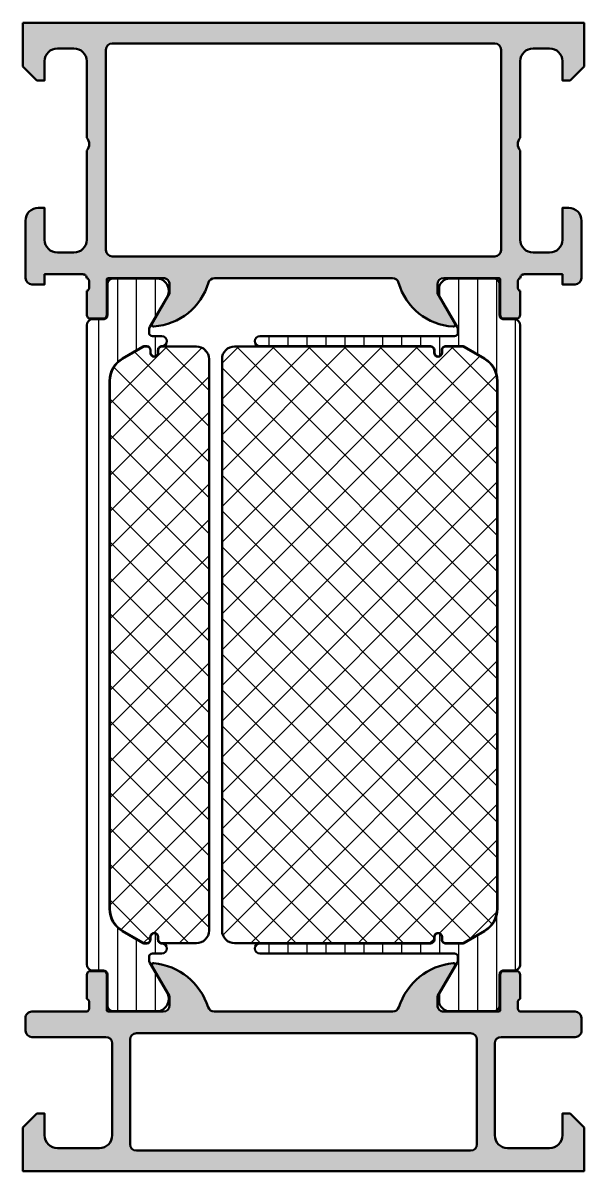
# Model space of a CAD drawing. Extents: x 0 to 44, y 0 to 90.
import ezdxf

# ---------------------------------------------------------------- set-up
doc = ezdxf.new("R2010")
doc.units = 0
for name, color, linetype, lineweight in [('0S-Alu contour', 7, 'Continuous', 50), ('0S-Alu hatch', 252, 'Continuous', 25), ('0S-Plastic contour', 254, 'Continuous', 50), ('0S-Plastic hatch', 253, 'Continuous', 25), ('0S-PT contour', 91, 'Continuous', 50), ('0S-PT hatch', 103, 'Continuous', 25)]:
    doc.layers.add(name, color=color, linetype=linetype, lineweight=lineweight)
pattern_1 = [(90, (0, 0), (-1.4859, 0), [])]
pattern_2 = [(135, (0, 0), (-1.403165018917055, -1.403165018917055), []), (225, (0, 0), (1.403165018917055, -1.403165018917055), [])]

# ---------------------------------------------------------------- blocks, each defined once
blk = doc.blocks.new('345120__8F3870B8_D5BA_4304_953E_2F8988D2F49B_')
at = {"layer": '0S-Alu hatch'}
h = blk.add_hatch(color=256, dxfattribs=at)
edge = h.paths.add_edge_path()
edge.add_line((0, 90), (0, 86.59996795654297))
edge.add_line((0, 86.59996795654297), (1.099975585937499, 85.49999237060545))
edge.add_line((1.099975585937499, 85.49999237060545), (1.699951171875, 85.49999237060545))
edge.add_line((1.699951171875, 85.49999237060545), (1.699951167454621, 87.00035610491898))
edge.add_ellipse((2.700037571150549, 87.000356104919), major_axis=(-1.000086403695927, 0), ratio=1, start_angle=270.0000000000001, end_angle=360, ccw=False)
edge.add_line((2.700037571150548, 88.00044250861492), (3.999945194182837, 88.00044250638473))
edge.add_ellipse((3.999945191311735, 87.00038769658362), major_axis=(-1.000054809801113, 0), ratio=1, start_angle=180, end_angle=269.99999983550697, ccw=False)
edge.add_line((5.000000001112852, 87.00038769658362), (5, 81))
edge.add_ellipse((4.475160659681638, 80.5), major_axis=(-0.724883668698511, 0), ratio=1, start_angle=136.3884232636868, end_angle=223.6115767363133, ccw=False)
edge.add_line((5, 80), (5.000000001728484, 73.00005879772895))
edge.add_ellipse((3.999941202271026, 73.00005879772898), major_axis=(-1.000058799457458, 0), ratio=1, start_angle=90.00000000000051, end_angle=180, ccw=False)
edge.add_line((3.999941202271034, 71.99999999827152), (2.700038641114208, 71.99999999617478))
edge.add_ellipse((2.700038642443939, 73.00008747056891), major_axis=(-1.000087474394149, 0), ratio=1, start_angle=0, end_angle=89.99999992381868, ccw=False)
edge.add_line((1.699951168049786, 73.00008747056894), (1.699951171875, 75.5))
edge.add_line((1.699951171875, 75.5), (1.200038642443943, 75.50000000382522))
edge.add_arc((1.200038642443942, 74.49991252943106), 1.000087474394163, 89.99999999999999, 180.0007771235139)
edge.add_line((0.1999511681417694, 74.49989896487655), (0.2000122065430656, 69.99997010652886))
edge.add_arc((0.6999814664105886, 69.99997688836301), 0.4999692599135191, 180.0007771887011, 269.9995628678931)
edge.add_line((0.6999776519478511, 69.50000762846403), (1.70001220703125, 69.5))
edge.add_line((1.70001220703125, 69.5), (1.70001220703125, 70.29999542236328))
edge.add_line((1.70001220703125, 70.29999542236328), (4.699920654296797, 70.29999542236328))
edge.add_ellipse((4.700537733616001, 70.00062467693965), major_axis=(-0.29937138140174, 0), ratio=1, start_angle=179.8789847212615, end_angle=270.118101020499, ccw=False)
edge.add_ellipse((4.921072000722631, 69.7324717786137), major_axis=(-0.2788950563274067, 0), ratio=1, start_angle=178.8354106256287, end_angle=253.58012358051678, ccw=False)
edge.add_line((5.19990944726563, 69.726803370614), (5.199909447265627, 69.27320937061397))
edge.add_ellipse((4.921041351622438, 69.26754871113693), major_axis=(-0.2789255417371704, 0), ratio=1, start_angle=106.42459455535709, end_angle=181.1628700728806, ccw=False)
edge.add_line((4.999908447265626, 69.00000537061398), (4.999908447265625, 67.11999437060547))
edge.add_arc((5.299908447265624, 67.11999437060547), 0.2999999999999989, 180, 270.0000000000002)
edge.add_line((5.299908447265625, 66.81999437060547), (6.279882766308412, 66.81999437060547))
edge.add_arc((6.279882766308412, 67.11999437060547), 0.2999999999999971, 270, 360)
edge.add_line((6.57988276630841, 67.11999437060547), (6.579882766308411, 69.87999237060548))
edge.add_ellipse((6.699882766308407, 69.87999237060548), major_axis=(-0.1199999999999957, 0), ratio=1, start_angle=270.0017281987051, end_angle=360, ccw=False)
edge.add_line((6.699879146777504, 69.99999237055088), (10.99987573095151, 70.000122070251))
edge.add_ellipse((10.99989081194118, 69.50013495270454), major_axis=(-0.4999871177739097, 0), ratio=1, start_angle=180, end_angle=270.0017281986446, ccw=False)
edge.add_line((11.49987792971509, 69.50013495270454), (11.4998779296875, 68.80012512207031))
edge.add_line((11.4998779296875, 68.80012512207031), (10.11163330078123, 66.39560699462886))
edge.add_arc((10.23547601666193, 66.33769717461006), 0.1367134431258305, 154.9388426472552, 284.9266257996126)
edge.add_arc((9.920909795920153, 71.01638100774355), 4.823483216037494, 274.1585276596575, 343.4516360774273)
edge.add_ellipse((15.02389249098136, 69.5001220703124), major_axis=(-0.5000000000000996, 0), ratio=1, start_angle=269.999999999999, end_angle=343.4516360774293, ccw=False)
edge.add_line((15.02389249098137, 70.0001220703125), (28.97897234221998, 70.0001220703125))
edge.add_ellipse((28.97897234222002, 69.5001220703124), major_axis=(-0.5000000000000995, 0), ratio=1, start_angle=195.5022685849548, end_angle=270.00000000000324, ccw=False)
edge.add_arc((33.97791587154021, 70.88666495980162), 4.687671692939361, 195.5022685849576, 266.9583986954617)
edge.add_arc((33.76730593307565, 66.33526302328411), 0.1351541355356536, 253.6162966760294, 386.5182348815064)
edge.add_line((33.88824081420898, 66.3956069946289), (32.49999618530273, 68.8001251220703))
edge.add_line((32.49999618530273, 68.8001251220703), (32.49999618527514, 69.50013495270453))
edge.add_ellipse((32.99998330304908, 69.50013495270451), major_axis=(-0.4999871177739337, 0), ratio=1, start_angle=270.00009934834884, end_angle=360, ccw=False)
edge.add_line((32.99998243609352, 70.0001220704777), (37.30002183152571, 70.00012952636668))
edge.add_ellipse((37.3000220396001, 69.88012969970701), major_axis=(-0.1199998266598455, 0), ratio=1, start_angle=180, end_angle=270.00009934834304, ccw=False)
edge.add_line((37.42002186625994, 69.88012969970703), (37.42002186625994, 67.12013169970702))
edge.add_arc((37.72002186625994, 67.12013169970703), 0.2999999999999971, 180, 270)
edge.add_line((37.72002186625994, 66.82013169970703), (38.69999618530271, 66.820131699707))
edge.add_arc((38.69999618530271, 67.12013169970703), 0.3000000000000114, 270, 360)
edge.add_line((38.99999618530272, 67.12013169970703), (38.99999618530272, 69.00014269971554))
edge.add_ellipse((39.07886328094589, 69.26768604023847), major_axis=(-0.2789255417371443, 0), ratio=1, start_angle=-1.1628700727576984, end_angle=73.57540544464467, ccw=False)
edge.add_line((38.79999518530272, 69.2733466997149), (38.79999518530274, 69.7269406997155))
edge.add_ellipse((39.07883263184571, 69.73260910771404), major_axis=(-0.2788950563273631, 0), ratio=1, start_angle=-73.58012358050661, end_angle=1.1645893741326176, ccw=False)
edge.add_ellipse((39.29930476826627, 70.0006870152495), major_axis=(-0.2993091018266671, 0), ratio=1, start_angle=-90.12344696700228, end_angle=0.106685184959872, ccw=False)
edge.add_line((39.29994964599625, 70.2999954223633), (42.29985809326172, 70.29999542236328))
edge.add_line((42.29985809326172, 70.29999542236328), (42.29985809326172, 69.5))
edge.add_line((42.29985809326172, 69.5), (43.29989264834511, 69.50000762846403))
edge.add_arc((43.29988883388239, 69.99997688836301), 0.4999692599135264, 270.000437132106, 359.9992228112989)
edge.add_line((43.79985809374992, 69.99997010652886), (43.79991913215119, 74.49989896487655))
edge.add_arc((42.79983165784903, 74.49991252943106), 1.000087474394153, 359.9992228764861, 450.0000000000004)
edge.add_line((42.79983165784902, 75.50000000382522), (42.29991912841796, 75.5))
edge.add_line((42.29991912841796, 75.5), (42.29991913224317, 73.00008747056894))
edge.add_ellipse((41.299831657849, 73.00008747056896), major_axis=(-1.00008747439417, 0), ratio=1, start_angle=90.00000006091722, end_angle=180, ccw=False)
edge.add_line((41.2998316589123, 71.99999999617478), (39.99992287798283, 71.99999999861787))
edge.add_ellipse((39.9999228779828, 73.0000487627993), major_axis=(-1.000048764181428, 0), ratio=1, start_angle=0, end_angle=90.00000000000159, ccw=False)
edge.add_line((38.99987411380138, 73.00004876279931), (38.99987411499024, 80))
edge.add_ellipse((39.52471345530859, 80.5), major_axis=(-0.7248836686985038, 0), ratio=1, start_angle=-43.61157673631379, end_angle=43.61157673631379, ccw=False)
edge.add_line((38.99987411499024, 81), (38.99987411430043, 87.00039773154603))
edge.add_ellipse((39.99991888881759, 87.00039773154603), major_axis=(-1.000044774517157, 0), ratio=1, start_angle=270.00000016449314, end_angle=360, ccw=False)
edge.add_line((39.99991888594652, 88.00044250606317), (41.29983272914242, 88.00044250861491))
edge.add_ellipse((41.2998327291424, 87.00035610491898), major_axis=(-1.000086403695931, 0), ratio=1, start_angle=180, end_angle=269.9999999999992, ccw=False)
edge.add_line((42.29991913283834, 87.00035610491898), (42.29991912841796, 85.49999237060545))
edge.add_line((42.29991912841796, 85.49999237060545), (42.89989471435546, 85.49999237060545))
edge.add_line((42.89989471435546, 85.49999237060545), (43.99987030029296, 86.59996795654297))
edge.add_line((43.99987030029296, 86.59996795654297), (43.99987030029298, 90))
edge.add_line((43.99987030029298, 90), (0, 90))
edge = h.paths.add_edge_path()
edge.add_ellipse((7.000017999656677, 87.89999115561675), major_axis=(-0.5000027408751322, 0), ratio=1, start_angle=270, end_angle=360, ccw=False)
edge.add_line((7.000017999656677, 88.39999389649189), (36.99985611533369, 88.39999389649188))
edge.add_ellipse((36.99985611533357, 87.89999115561675), major_axis=(-0.500002740875118, 0), ratio=1, start_angle=180, end_angle=269.99999999998613, ccw=False)
edge.add_line((37.49985885620868, 87.89999115561675), (37.49985885620118, 72.19999694824219))
edge.add_ellipse((36.99985611533357, 72.19999968910979), major_axis=(-0.500002740875118, 0), ratio=1, start_angle=90, end_angle=179.9996859215194, ccw=False)
edge.add_line((36.99985611533357, 71.69999694823466), (7.000017999656556, 71.69999694823466))
edge.add_ellipse((7.000017999656679, 72.1999996891098), major_axis=(-0.5000027408751296, 0), ratio=1, start_angle=0, end_angle=89.99999999998568, ccw=False)
edge.add_line((6.50001525878155, 72.1999996891098), (6.500015258781544, 87.899991155617))
at = {"layer": '0S-Alu contour', "color": 7}
for points in [[(0, 90), (0, 86.59996795654297), (1.099975585937499, 85.49999237060545), (1.699951171875, 85.49999237060545), (1.699951167454621, 87.00035610491898)], [(42.29991913283834, 87.00035610491898), (42.29991912841796, 85.49999237060545), (42.89989471435546, 85.49999237060545), (43.99987030029296, 86.59996795654297), (43.99987030029298, 90), (0, 90)], [(7.000017999656677, 88.39999389649189), (36.99985611533369, 88.39999389649188)], [(2.700037571150548, 88.00044250861492), (3.999945194182837, 88.00044250638473)], [(6.50001525878155, 72.1999996891098), (6.500015258781544, 87.899991155617)], [(37.49985885620868, 87.89999115561675), (37.49985885620118, 72.19999694824219)], [(39.99991888594652, 88.00044250606317), (41.29983272914242, 88.00044250861491)], [(5.000000001112852, 87.00038769658362), (5, 81)], [(38.99987411499024, 81), (38.99987411430043, 87.00039773154603)], [(5, 80), (5.000000001728484, 73.00005879772895)], [(38.99987411380138, 73.00004876279931), (38.99987411499024, 80)], [(1.699951168049786, 73.00008747056894), (1.699951171875, 75.5), (1.200038642443943, 75.50000000382522)], [(42.79983165784902, 75.50000000382522), (42.29991912841796, 75.5), (42.29991913224317, 73.00008747056894)], [(0.1999511681417694, 74.49989896487655), (0.2000122065430656, 69.99997010652886)], [(43.79985809374992, 69.99997010652886), (43.79991913215119, 74.49989896487655)], [(3.999941202271034, 71.99999999827152), (2.700038641114208, 71.99999999617478)], [(36.99985611533357, 71.69999694823466), (7.000017999656555, 71.69999694823466)], [(41.2998316589123, 71.99999999617478), (39.99992287798283, 71.99999999861787)], [(0.6999776519478511, 69.50000762846403), (1.70001220703125, 69.5), (1.70001220703125, 70.29999542236328), (4.699920654296797, 70.29999542236328)], [(39.29994964599625, 70.2999954223633), (42.29985809326172, 70.29999542236328), (42.29985809326172, 69.5), (43.29989264834511, 69.50000762846403)], [(5.19990944726563, 69.726803370614), (5.199909447265627, 69.27320937061397)], [(6.57988276630841, 67.11999437060547), (6.579882766308411, 69.87999237060548)], [(6.699879146777504, 69.99999237055088), (10.99987573095151, 70.000122070251)], [(11.49987792971509, 69.50013495270454), (11.4998779296875, 68.80012512207031), (10.11163330078123, 66.39560699462886)], [(15.02389249098137, 70.0001220703125), (28.97897234221998, 70.0001220703125)], [(33.88824081420898, 66.3956069946289), (32.49999618530273, 68.8001251220703), (32.49999618527514, 69.50013495270453)], [(32.99998243609352, 70.0001220704777), (37.30002183152571, 70.00012952636668)], [(37.42002186625994, 69.88012969970703), (37.42002186625994, 67.12013169970702)], [(38.79999518530272, 69.2733466997149), (38.79999518530274, 69.7269406997155)], [(4.999908447265626, 69.00000537061398), (4.999908447265625, 67.11999437060547)], [(38.99999618530272, 67.12013169970703), (38.99999618530272, 69.00014269971554)], [(5.299908447265625, 66.81999437060547), (6.279882766308412, 66.81999437060547)], [(37.72002186625994, 66.82013169970703), (38.69999618530271, 66.820131699707)]]:
    blk.add_lwpolyline(points, dxfattribs=at)
at = {"layer": '0S-Alu contour', "color": 7, "extrusion": (0, 0, -1)}
for centre, radius, start, end in [((-7.000017999656677, 87.89999115561675), 0.5000027408751322, 0, 90), ((-36.99985611533357, 87.89999115561675), 0.500002740875118, 90.00000000001386, 180), ((-2.700037571150549, 87.000356104919), 1.000086403695927, 0, 89.99999999999991), ((-3.999945191311735, 87.00038769658362), 1.000054809801113, 90.00000016449302, 180), ((-39.99991888881759, 87.00039773154603), 1.000044774517157, 0, 89.99999983550686), ((-41.2998327291424, 87.00035610491898), 1.000086403695931, 90.00000000000081, 180), ((-4.475160659681638, 80.5), 0.724883668698511, 136.3884232636867, 223.6115767363132), ((-39.52471345530859, 80.5), 0.7248836686985038, 316.3884232636862, 43.61157673631377), ((-2.700038642443939, 73.00008747056891), 1.000087474394149, 270.0000000761813, 0), ((-3.999941202271026, 73.00005879772898), 1.000058799457458, 180, 269.9999999999995), ((-39.9999228779828, 73.0000487627993), 1.000048764181428, 269.9999999999984, 0), ((-41.299831657849, 73.00008747056896), 1.00008747439417, 180, 269.9999999390828), ((-7.000017999656679, 72.1999996891098), 0.5000027408751296, 270.0000000000143, 0), ((-36.99985611533357, 72.19999968910979), 0.500002740875118, 180.0003140784807, 270), ((-4.700537733616001, 70.00062467693965), 0.29937138140174, 89.88189897950102, 180.1210152787385), ((-39.29930476826627, 70.0006870152495), 0.2993091018266671, 359.8933148150401, 90.12344696700235), ((-4.921072000722631, 69.7324717786137), 0.2788950563274067, 106.4198764194832, 181.1645893743713), ((-6.699882766308407, 69.87999237060548), 0.1199999999999957, 0, 89.99827180129488), ((-10.99989081194118, 69.50013495270454), 0.4999871177739098, 89.99827180135536, 180), ((-15.02389249098136, 69.5001220703124), 0.5000000000000996, 16.54836392257069, 90.00000000000102), ((-28.97897234222002, 69.5001220703124), 0.5000000000000995, 89.99999999999675, 164.4977314150452), ((-32.99998330304908, 69.50013495270451), 0.4999871177739337, 0, 89.99990065165115), ((-37.3000220396001, 69.88012969970701), 0.1199998266598455, 89.99990065165693, 180), ((-39.07883263184571, 69.73260910771404), 0.2788950563273631, 358.8354106258674, 73.58012358050654), ((-4.921041351622438, 69.26754871113693), 0.2789255417371704, 178.8371299271194, 253.5754054446429), ((-39.07886328094589, 69.26768604023847), 0.2789255417371443, 286.4245945553553, 1.162870072757714)]:
    blk.add_arc(centre, radius, start, end, dxfattribs=at)
at = {"layer": '0S-Alu contour', "color": 7}
for centre, radius, start, end in [((1.200038642443942, 74.49991252943106), 1.000087474394163, 89.99999999999999, 180.0007771235139), ((42.79983165784903, 74.49991252943106), 1.000087474394153, 359.9992228764861, 90.0000000000004), ((0.6999814664105886, 69.99997688836301), 0.4999692599135191, 180.0007771887011, 269.9995628678931), ((9.920909795920153, 71.01638100774355), 4.823483216037494, 274.1585276596575, 343.4516360774273), ((33.97791587154021, 70.88666495980162), 4.687671692939361, 195.5022685849576, 266.9583986954617), ((43.29988883388239, 69.99997688836301), 0.4999692599135264, 270.000437132106, 359.9992228112989), ((5.299908447265624, 67.11999437060547), 0.2999999999999989, 180, 270.0000000000002), ((6.279882766308412, 67.11999437060547), 0.2999999999999971, 270, 0), ((37.72002186625994, 67.12013169970703), 0.2999999999999971, 180, 270), ((38.69999618530271, 67.12013169970703), 0.3000000000000114, 270, 0), ((10.23547601666193, 66.33769717461006), 0.1367134431258305, 154.9388426472552, 284.9266257996126), ((33.76730593307565, 66.33526302328411), 0.1351541355356536, 253.6162966760294, 26.51823488150635)]:
    blk.add_arc(centre, radius, start, end, dxfattribs=at)
blk = doc.blocks.new('245313__CA7A5658_09D4_4499_BA2B_7D277BC1DAD6___AE4B3972_594A_4117_98CE_5B62D03CB630_')
at = {"layer": '0S-Plastic hatch'}
h = blk.add_hatch(dxfattribs=at)
h.set_pattern_fill('ANSI31', color=256, scale=0.4680000000000001, angle=45, style=0)
h.set_pattern_definition(pattern_1)
edge = h.paths.add_edge_path()
edge.add_line((5.010000000000021, 66.29000567891639), (5.009999999999986, 16.20999432108364))
edge.add_arc((5.499997321090762, 16.2099943210836), 0.4899973210907778, 180, 269.9999999999946)
edge.add_line((5.499997321090716, 15.71999699999282), (6.310331333333335, 15.71999699999999))
edge.add_ellipse((6.310330641721714, 15.40999630848402), major_axis=(-0.3100006915167436, 0), ratio=1, start_angle=179.9998721732333, end_angle=269.9998721731014, ccw=False)
edge.add_line((6.620331333237686, 15.40999561687299), (6.619999382936178, 13.00999856428452))
edge.add_arc((7.109995360374921, 13.00999597743859), 0.4899959774455703, 179.9996975182267, 269.9999999999989)
edge.add_line((7.109995360374911, 12.51999999999303), (10.58582249618419, 12.51999999999999))
edge.add_arc((10.44422884910813, 13.49981807472285), 0.989996070924476, 278.2228963588972, 392.7407569883854)
edge.add_line((11.27694055408898, 14.03524634894244), (9.958304394460608, 16.31919148717442))
edge.add_ellipse((10.39997736542179, 16.57419146093217), major_axis=(-0.5099999998962051, 0), ratio=1, start_angle=-0.0057438201249055965, end_angle=29.99999660247039, ccw=False)
edge.add_line((9.889977368088282, 16.57424258770441), (9.89000000131587, 16.80002606462569))
edge.add_ellipse((10.15000000002687, 16.79999999998251), major_axis=(-0.2600000000174765, 0), ratio=1, start_angle=270.0000000000016, end_angle=359.9942561768293, ccw=False)
edge.add_line((10.15000000002687, 17.05999999999999), (10.90040663939099, 17.06000000000002))
edge.add_arc((10.90040663939097, 17.44925907311677), 0.3892590731167509, 270.0000000000031, 450.0000000000031)
edge.add_ellipse((10.90040663939093, 18.15000000000005), major_axis=(-0.31148185376653, 0), ratio=1, start_angle=0, end_angle=90.00000000000392, ccw=False)
edge.add_line((10.5889247856244, 18.15000000000005), (10.5889247856244, 18.35057079528622))
edge.add_arc((10.29949558091064, 18.35057079528622), 0.2894292047137625, 0, 180)
edge.add_line((10.01006637619687, 18.35057079528622), (10.01006637619687, 18.14999999999996))
edge.add_ellipse((9.70006637619693, 18.14999999999996), major_axis=(-0.3099999999999436, 0), ratio=1, start_angle=93.33843872004269, end_angle=180, ccw=False)
edge.add_line((9.71811884915455, 17.84052607828752), (9.534987190539766, 17.84052607828747))
edge.add_ellipse((9.534987190539688, 18.05052607828745), major_axis=(-0.2099999999999866, 0), ratio=1, start_angle=60.00000000000108, end_angle=90.00000000002132, ccw=False)
edge.add_line((9.429987190539698, 17.86866074349273), (7.795000000000014, 18.81262103807235))
edge.add_ellipse((8.79999999999997, 20.55333209967908), major_axis=(-2.009999999999977, 0), ratio=1, start_angle=0, end_angle=60.00000000000108, ccw=False)
edge.add_line((6.78999999999999, 20.55333209967908), (6.789999999999995, 61.94666790036813))
edge.add_ellipse((8.799999999999887, 61.94666790036813), major_axis=(-2.009999999999891, 0), ratio=1, start_angle=300.0000000000035, end_angle=360, ccw=False)
edge.add_line((7.794999999999834, 63.68737896197469), (9.429987190539387, 64.63133925655443))
edge.add_ellipse((9.534987190539445, 64.44947392175972), major_axis=(-0.2100000000000075, 0), ratio=1, start_angle=269.99999999997533, end_angle=300.0000000000169, ccw=False)
edge.add_line((9.534987190539535, 64.65947392175973), (9.718118849154253, 64.65947392175968))
edge.add_ellipse((9.700066376196903, 64.35000000004719), major_axis=(-0.3099999999999799, 0), ratio=1, start_angle=180, end_angle=266.6615612800076, ccw=False)
edge.add_line((10.01006637619688, 64.3500000000472), (10.01006637619688, 64.14942920476099))
edge.add_arc((10.29949558091064, 64.14942920476096), 0.2894292047137608, 180, 360)
edge.add_line((10.5889247856244, 64.14942920476096), (10.58892478562441, 64.35000000004709))
edge.add_ellipse((10.90040663939096, 64.3500000000471), major_axis=(-0.3114818537665549, 0), ratio=1, start_angle=269.99999999999574, end_angle=360, ccw=False)
edge.add_arc((10.900406639391, 65.05074092693042), 0.3892590731167473, 269.9999999999979, 449.9999999999978)
edge.add_line((10.90040663939101, 65.44000000004716), (10.15000000002686, 65.44000000004722))
edge.add_ellipse((10.15000000005469, 65.70000000009252), major_axis=(-0.2600000000452951, 0), ratio=1, start_angle=0.005743817205996038, end_angle=89.9999999938675, ccw=False)
edge.add_line((9.890000001315869, 65.69997393547717), (9.889977368088301, 65.92575741223997))
edge.add_ellipse((10.39997736552552, 65.92580853904005), major_axis=(-0.5099999999999154, 0), ratio=1, start_angle=-29.999996599344684, end_angle=0.005743823234126921, ccw=False)
edge.add_line((9.958304394460614, 66.18080851282556), (11.27694055408895, 68.46475365105749))
edge.add_arc((10.44422884910812, 69.00018192527716), 0.989996070924468, 327.2592430116099, 441.7771036411002)
edge.add_line((10.58582249618423, 69.98), (7.109995360374942, 69.98000000000697))
edge.add_arc((7.109995360365727, 69.49000402257059), 0.4899959774363794, 89.9999999989224, 180.0079248046689)
edge.add_line((6.619999387616342, 69.48993624929923), (6.620331330368123, 67.09004587695476))
edge.add_ellipse((6.310331333333343, 67.090003), major_axis=(-0.3099999999999945, 0), ratio=1, start_angle=89.99999999949318, end_angle=180.0079247372928, ccw=False)
edge.add_line((6.310331333330601, 66.780003), (5.499997321090798, 66.78000300000717))
edge.add_arc((5.499997321090807, 66.29000567891639), 0.4899973210907831, 90.00000000000104, 180)
at = {"layer": '0S-Plastic contour', "color": 7}
for points in [[(6.619999387616342, 69.48993624929923), (6.620331330368123, 67.09004587695476)], [(10.58582249618423, 69.98), (7.109995360374942, 69.98000000000697)], [(9.958304394460614, 66.18080851282556), (11.27694055408895, 68.46475365105749)], [(6.310331333330601, 66.780003), (5.499997321090798, 66.78000300000717)], [(5.010000000000021, 66.29000567891639), (5.009999999999986, 16.20999432108364)], [(9.890000001315869, 65.69997393547717), (9.889977368088301, 65.92575741223997)], [(10.90040663939101, 65.44000000004716), (10.15000000002686, 65.44000000004722)], [(7.794999999999834, 63.68737896197469), (9.429987190539387, 64.63133925655443)], [(9.534987190539535, 64.65947392175973), (9.718118849154253, 64.65947392175968)], [(10.01006637619688, 64.3500000000472), (10.01006637619688, 64.14942920476099)], [(10.5889247856244, 64.14942920476096), (10.58892478562441, 64.35000000004709)], [(6.78999999999999, 20.55333209967908), (6.789999999999995, 61.94666790036813)], [(9.429987190539698, 17.86866074349273), (7.795000000000014, 18.81262103807235)], [(10.01006637619687, 18.35057079528622), (10.01006637619687, 18.14999999999996)], [(10.5889247856244, 18.15000000000005), (10.5889247856244, 18.35057079528622)], [(9.71811884915455, 17.84052607828752), (9.534987190539766, 17.84052607828747)], [(9.889977368088282, 16.57424258770441), (9.89000000131587, 16.80002606462569)], [(11.27694055408898, 14.03524634894244), (9.958304394460608, 16.31919148717442)], [(10.15000000002687, 17.05999999999999), (10.90040663939099, 17.06000000000002)], [(5.499997321090716, 15.71999699999282), (6.310331333333335, 15.71999699999999)], [(6.620331333237686, 15.40999561687299), (6.619999382936178, 13.00999856428452)], [(7.109995360374911, 12.51999999999303), (10.58582249618419, 12.51999999999999)]]:
    blk.add_lwpolyline(points, dxfattribs=at)
for centre, radius, start, end in [((7.109995360365727, 69.49000402257059), 0.4899959774363794, 89.9999999989224, 180.0079248046689), ((10.44422884910812, 69.00018192527716), 0.989996070924468, 327.2592430116099, 81.77710364110021), ((5.499997321090807, 66.29000567891639), 0.4899973210907831, 90.00000000000104, 180), ((10.900406639391, 65.05074092693042), 0.3892590731167473, 269.9999999999979, 89.99999999999793), ((10.29949558091064, 64.14942920476096), 0.2894292047137608, 180, 0), ((10.29949558091064, 18.35057079528622), 0.2894292047137625, 0, 180), ((10.90040663939097, 17.44925907311677), 0.3892590731167509, 270.0000000000031, 90.00000000000314), ((5.499997321090762, 16.2099943210836), 0.4899973210907778, 180, 269.9999999999946), ((10.44422884910813, 13.49981807472285), 0.989996070924476, 278.2228963588972, 32.74075698838543), ((7.109995360374921, 13.00999597743859), 0.4899959774455703, 179.9996975182267, 269.9999999999989)]:
    blk.add_arc(centre, radius, start, end, dxfattribs=at)
at = {"layer": '0S-Plastic contour', "color": 7, "extrusion": (0, 0, -1)}
for centre, radius, start, end in [((-6.310331333333343, 67.090003), 0.3099999999999945, 179.9920752627072, 270.0000000005068), ((-10.39997736552552, 65.92580853904005), 0.5099999999999154, 359.9942561767659, 29.99999659934469), ((-10.15000000005469, 65.70000000009252), 0.2600000000452951, 270.0000000061325, 359.994256182794), ((-9.534987190539445, 64.44947392175972), 0.2100000000000075, 59.99999999998314, 90.0000000000247), ((-9.700066376196903, 64.35000000004719), 0.3099999999999799, 93.33843871999235, 180), ((-10.90040663939096, 64.3500000000471), 0.3114818537665549, 0, 90.00000000000426), ((-8.799999999999887, 61.94666790036813), 2.009999999999891, 0, 59.99999999999647), ((-8.79999999999997, 20.55333209967908), 2.009999999999977, 299.9999999999989, 0), ((-9.70006637619693, 18.14999999999996), 0.3099999999999436, 180, 266.6615612799573), ((-10.90040663939093, 18.15000000000005), 0.31148185376653, 269.9999999999961, 0), ((-9.534987190539688, 18.05052607828745), 0.2099999999999866, 269.9999999999787, 299.9999999999989), ((-10.39997736542179, 16.57419146093217), 0.5099999998962051, 330.0000033975297, 0.0057438201249144), ((-10.15000000002687, 16.79999999998251), 0.2600000000174765, 0.0057438231706752, 89.99999999999844), ((-6.310330641721714, 15.40999630848402), 0.3100006915167436, 90.0001278268986, 180.0001278267668)]:
    blk.add_arc(centre, radius, start, end, dxfattribs=at)
blk = doc.blocks.new('465020__EF66C985_876E_4DCC_B5BC_C29251F36A92_')
at = {"layer": '0S-PT hatch'}
h = blk.add_hatch(dxfattribs=at)
h.set_pattern_fill('ANSI37', color=256, scale=0.625, angle=90, style=0)
h.set_pattern_definition(pattern_2)
edge = h.paths.add_edge_path()
edge.add_line((15.61000000000003, 63.65020331974264), (15.61000000000003, 18.84979668030451))
edge.add_arc((16.60000000000003, 18.84979668030451), 0.9900000000000002, 180, 270)
edge.add_line((16.60000000000003, 17.85979668030452), (31.95634587524415, 17.85979668030451))
edge.add_arc((31.95634587524415, 18.14979668030452), 0.2900000000000098, 270, 360)
edge.add_line((32.24634587524416, 18.14979668030452), (32.24634587524417, 18.35036747559077))
edge.add_ellipse((32.55577507995793, 18.35036747559077), major_axis=(-0.3094292047137586, 0), ratio=1, start_angle=180, end_angle=360, ccw=False)
edge.add_line((32.86520428467169, 18.35036747559077), (32.86520428467169, 18.14979668030453))
edge.add_arc((33.15520428467169, 18.14979668030453), 0.2899999999999991, 180, 266.548328193815)
edge.add_line((33.13774436919685, 17.86032275859203), (34.46501280946048, 17.86032275859203))
edge.add_arc((34.46501280946048, 18.05032275859202), 0.1899999999999906, 270.0000000000021, 300.0000000000011)
edge.add_line((34.56001280946047, 17.88577793187299), (36.19500000000002, 18.82973822645256))
edge.add_arc((35.20000000000005, 20.5531287799836), 1.989999999999984, 299.9999999999994, 360)
edge.add_line((37.19000000000003, 20.5531287799836), (37.19000000000002, 61.94646458067263))
edge.add_arc((35.20000000000003, 61.94646458067262), 1.989999999999994, 0, 60.00000000000115)
edge.add_line((36.19499999999999, 63.66985513420367), (34.56001280946046, 64.61381542878323))
edge.add_arc((34.46501280946052, 64.44927060206423), 0.1899999999999254, 60.00000000000968, 90.00000000000857)
edge.add_line((34.46501280946049, 64.63927060206414), (33.13828197638462, 64.63927060206417))
edge.add_arc((33.15574189185951, 64.34979668035167), 0.2899999999999934, 93.45167180619636, 180)
edge.add_line((32.86574189185952, 64.34979668035167), (32.86574189185949, 64.14922588506543))
edge.add_ellipse((32.55577507995793, 64.14922588506545), major_axis=(-0.3099668119015604, 0), ratio=1, start_angle=0, end_angle=180, ccw=False)
edge.add_line((32.24580826805637, 64.14922588506545), (32.24580826805636, 64.3497966803045))
edge.add_arc((31.95540162866539, 64.34979668030452), 0.290406639390973, 0, 89.99999999982406)
edge.add_line((31.95540162866628, 64.6402033196955), (16.60000000000304, 64.64020331974261))
edge.add_arc((16.6, 63.65020331974264), 0.9899999999999735, 89.99999999982418, 180)
at = {"layer": '0S-PT contour', "color": 7}
for points in [[(31.95540162866628, 64.6402033196955), (16.60000000000304, 64.64020331974261)], [(32.24580826805637, 64.14922588506545), (32.24580826805636, 64.3497966803045)], [(32.86574189185952, 64.34979668035167), (32.86574189185949, 64.14922588506543)], [(34.46501280946049, 64.63927060206414), (33.13828197638462, 64.63927060206417)], [(36.19499999999999, 63.66985513420367), (34.56001280946046, 64.61381542878323)], [(15.61000000000003, 63.65020331974264), (15.61000000000003, 18.84979668030451)], [(37.19000000000003, 20.5531287799836), (37.19000000000002, 61.94646458067263)], [(32.24634587524416, 18.14979668030452), (32.24634587524417, 18.35036747559077)], [(32.86520428467169, 18.35036747559077), (32.86520428467169, 18.14979668030453)], [(34.56001280946047, 17.88577793187299), (36.19500000000002, 18.82973822645256)], [(16.60000000000003, 17.85979668030452), (31.95634587524415, 17.85979668030451)], [(33.13774436919685, 17.86032275859203), (34.46501280946048, 17.86032275859203)]]:
    blk.add_lwpolyline(points, dxfattribs=at)
for centre, radius, start, end in [((16.6, 63.65020331974264), 0.9899999999999735, 89.99999999982418, 180), ((31.95540162866539, 64.34979668030452), 0.290406639390973, 0, 89.99999999982406), ((33.15574189185951, 64.34979668035167), 0.2899999999999934, 93.45167180619636, 180), ((34.46501280946052, 64.44927060206423), 0.1899999999999254, 60.00000000000968, 90.00000000000857), ((35.20000000000003, 61.94646458067262), 1.989999999999994, 0, 60.00000000000115), ((35.20000000000005, 20.5531287799836), 1.989999999999984, 299.9999999999994, 0), ((16.60000000000003, 18.84979668030451), 0.9900000000000002, 180, 270), ((31.95634587524415, 18.14979668030452), 0.2900000000000098, 270, 0), ((33.15520428467169, 18.14979668030453), 0.2899999999999991, 180, 266.548328193815), ((34.46501280946048, 18.05032275859202), 0.1899999999999906, 270.0000000000021, 300.0000000000011)]:
    blk.add_arc(centre, radius, start, end, dxfattribs=at)
at = {"layer": '0S-PT contour', "color": 7, "extrusion": (0, 0, -1)}
for centre, radius, start, end in [((-32.55577507995793, 64.14922588506545), 0.3099668119015604, 180, 0), ((-32.55577507995793, 18.35036747559077), 0.3094292047137586, 0, 180)]:
    blk.add_arc(centre, radius, start, end, dxfattribs=at)
blk = doc.blocks.new('465020__45C63530_98C7_48D0_8EB4_2E9C8F66A8D2_')
at = {"layer": '0S-PT hatch'}
h = blk.add_hatch(dxfattribs=at)
h.set_pattern_fill('ANSI37', color=256, scale=0.625, angle=90, style=0)
h.set_pattern_definition(pattern_2)
edge = h.paths.add_edge_path()
edge.add_line((14.58999999999998, 63.65020331974264), (14.58999999999998, 18.84979668030451))
edge.add_ellipse((13.59999999999998, 18.84979668030451), major_axis=(-0.9900000000000019, 0), ratio=1, start_angle=90, end_angle=180, ccw=False)
edge.add_line((13.59999999999998, 17.85979668030451), (10.8989247856244, 17.85979668030451))
edge.add_ellipse((10.8989247856244, 18.14979668030452), major_axis=(-0.2900000000000062, 0), ratio=1, start_angle=0, end_angle=89.99999999999932, ccw=False)
edge.add_line((10.6089247856244, 18.14979668030452), (10.6089247856244, 18.35036747559076))
edge.add_arc((10.29949558091063, 18.35036747559076), 0.3094292047137621, 0, 180)
edge.add_line((9.990066376196873, 18.35036747559076), (9.990066376196872, 18.14979668030452))
edge.add_ellipse((9.700066376196878, 18.14979668030452), major_axis=(-0.2899999999999938, 0), ratio=1, start_angle=93.4516718061858, end_angle=180, ccw=False)
edge.add_line((9.717526291671712, 17.86032275859203), (9.534987190539537, 17.86032275859203))
edge.add_ellipse((9.534987190539548, 18.05032275859205), major_axis=(-0.1900000000000154, 0), ratio=1, start_angle=60.00000000000131, end_angle=89.99999999999733, ccw=False)
edge.add_line((9.439987190539544, 17.88577793187299), (7.805000000000005, 18.82973822645256))
edge.add_ellipse((8.799999999999986, 20.5531287799836), major_axis=(-1.989999999999993, 0), ratio=1, start_angle=0, end_angle=60.000000000000625, ccw=False)
edge.add_line((6.809999999999989, 20.5531287799836), (6.809999999999997, 61.94646458067262))
edge.add_ellipse((8.799999999999986, 61.94646458067262), major_axis=(-1.989999999999988, 0), ratio=1, start_angle=299.9999999999993, end_angle=360, ccw=False)
edge.add_line((7.805000000000016, 63.66985513420366), (9.439987190539563, 64.61381542878323))
edge.add_ellipse((9.534987190539512, 64.4492706020642), major_axis=(-0.1899999999999563, 0), ratio=1, start_angle=269.9999999999936, end_angle=299.99999999998926, ccw=False)
edge.add_line((9.534987190539534, 64.63927060206414), (9.717526291671735, 64.63927060206417))
edge.add_ellipse((9.700066376196874, 64.34979668035167), major_axis=(-0.2900000000000059, 0), ratio=1, start_angle=180, end_angle=266.5483281938091, ccw=False)
edge.add_line((9.990066376196879, 64.34979668035167), (9.990066376196875, 64.14922588506545))
edge.add_arc((10.30003318809844, 64.14922588506545), 0.3099668119015639, 180, 360)
edge.add_line((10.61, 64.14922588506545), (10.61, 64.3497966803045))
edge.add_ellipse((10.90040663939096, 64.34979668030452), major_axis=(-0.2904066393909641, 0), ratio=1, start_angle=270.0000000009985, end_angle=360, ccw=False)
edge.add_line((10.9004066393859, 64.64020331969549), (13.59999999998273, 64.64020331974261))
edge.add_ellipse((13.59999999999999, 63.6502033197426), major_axis=(-0.9900000000000019, 0), ratio=1, start_angle=180, end_angle=270.00000000099874, ccw=False)
at = {"layer": '0S-PT contour', "color": 7}
for points in [[(7.805000000000016, 63.66985513420366), (9.439987190539563, 64.61381542878323)], [(9.534987190539534, 64.63927060206414), (9.717526291671735, 64.63927060206417)], [(9.990066376196879, 64.34979668035167), (9.990066376196875, 64.14922588506545)], [(10.61, 64.14922588506545), (10.61, 64.3497966803045)], [(10.9004066393859, 64.64020331969549), (13.59999999998273, 64.64020331974261)], [(14.58999999999998, 63.65020331974264), (14.58999999999998, 18.84979668030451)], [(6.809999999999989, 20.5531287799836), (6.809999999999997, 61.94646458067262)], [(9.439987190539544, 17.88577793187299), (7.805000000000005, 18.82973822645256)], [(9.990066376196873, 18.35036747559076), (9.990066376196872, 18.14979668030452)], [(10.6089247856244, 18.14979668030452), (10.6089247856244, 18.35036747559076)], [(9.717526291671712, 17.86032275859203), (9.534987190539537, 17.86032275859203)], [(13.59999999999998, 17.85979668030451), (10.8989247856244, 17.85979668030451)]]:
    blk.add_lwpolyline(points, dxfattribs=at)
at = {"layer": '0S-PT contour', "color": 7, "extrusion": (0, 0, -1)}
for centre, radius, start, end in [((-9.534987190539512, 64.4492706020642), 0.1899999999999563, 60.00000000001072, 90.00000000000644), ((-9.700066376196874, 64.34979668035167), 0.290000000000006, 93.45167180619094, 180), ((-10.90040663939096, 64.34979668030452), 0.2904066393909641, 0, 89.99999999900152), ((-13.59999999999999, 63.6502033197426), 0.9900000000000019, 89.99999999900125, 180), ((-8.799999999999986, 61.94646458067262), 1.989999999999988, 0, 60.00000000000071), ((-8.799999999999986, 20.5531287799836), 1.989999999999993, 299.9999999999994, 0), ((-9.700066376196878, 18.14979668030452), 0.2899999999999938, 180, 266.5483281938142), ((-10.8989247856244, 18.14979668030452), 0.2900000000000062, 270.0000000000007, 0), ((-13.59999999999998, 18.84979668030451), 0.9900000000000019, 180, 270), ((-9.534987190539548, 18.05032275859205), 0.1900000000000155, 270.0000000000027, 299.9999999999987)]:
    blk.add_arc(centre, radius, start, end, dxfattribs=at)
at = {"layer": '0S-PT contour', "color": 7}
for centre, radius, start, end in [((10.30003318809844, 64.14922588506545), 0.3099668119015639, 180, 0), ((10.29949558091063, 18.35036747559076), 0.3094292047137621, 0, 180)]:
    blk.add_arc(centre, radius, start, end, dxfattribs=at)
blk = doc.blocks.new('245313__D07B541E_C640_4B53_95F5_F7E766029191___5328560B_F78B_4C31_AA9D_354C52D901D3_')
at = {"layer": '0S-Plastic hatch'}
h = blk.add_hatch(dxfattribs=at)
h.set_pattern_fill('ANSI31', color=256, scale=0.4680000000000001, angle=45, style=0)
h.set_pattern_definition(pattern_1)
edge = h.paths.add_edge_path()
edge.add_line((38.99, 66.29000567890921), (38.99000000000003, 16.20999432109082))
edge.add_ellipse((38.50000267890204, 16.20999432109082), major_axis=(-0.489997321097988, 0), ratio=1, start_angle=89.9999999999992, end_angle=180, ccw=False)
edge.add_line((38.50000267890204, 15.71999699999283), (37.68966866666227, 15.719997))
edge.add_arc((37.68966866665953, 15.40999699999997), 0.3100000000000254, 89.99999999949308, 180.0079247372927)
edge.add_line((37.37966866962472, 15.40995412304521), (37.38000061715219, 13.00999723387175))
edge.add_ellipse((36.89000530483599, 13.00999531231254), major_axis=(-0.4899953123199713, 0), ratio=1, start_angle=89.99992221519932, end_angle=180.0002246901265, ccw=False)
edge.add_line((36.89000463961792, 12.51999999999303), (33.41417750380863, 12.52))
edge.add_ellipse((33.55577115088471, 13.49981807472284), major_axis=(-0.989996070924474, 0), ratio=1, start_angle=-32.74075698838578, end_angle=81.77710364110152, ccw=False)
edge.add_line((32.72305944590386, 14.03524634894244), (34.04169574211239, 16.31919172373808))
edge.add_arc((33.60002365369184, 16.57419118792871), 0.5099989808100367, 330.0000034006535, 360.0057438232341)
edge.add_line((34.11002263193919, 16.57424231462661), (34.10999999868415, 16.80002606457013))
edge.add_arc((33.84999999994531, 16.79999999995468), 0.260000000045304, 0.0057438172060589, 89.99999999386671)
edge.add_line((33.84999999997314, 17.05999999999999), (18.57101353298103, 17.06000000000057))
edge.add_ellipse((18.57101353298103, 17.44925907311705), major_axis=(-0.3892590731164738, 0), ratio=1, start_angle=-89.99999999999937, end_angle=90.00000000000051, ccw=False)
edge.add_line((18.57101353298103, 17.83851814623352), (31.95486402147763, 17.83851814623352))
edge.add_arc((31.95486402147763, 18.15000000000005), 0.31148185376653, 270, 360)
edge.add_line((32.26634587524416, 18.15000000000005), (32.26634587524416, 18.35057079528622))
edge.add_ellipse((32.55577507995793, 18.35057079528623), major_axis=(-0.2894292047137625, 0), ratio=1, start_angle=180, end_angle=360, ccw=False)
edge.add_line((32.84520428467169, 18.35057079528624), (32.8452042846717, 18.14999999999995))
edge.add_arc((33.15520428467163, 18.14999999999997), 0.3099999999999312, 180, 273.3384387211084)
edge.add_line((33.17325675763501, 17.84052607828787), (34.46501280946026, 17.84052607828747))
edge.add_arc((34.46501280946032, 18.05052607828747), 0.2100000000000008, 269.9999999999845, 299.9999999999987)
edge.add_line((34.57001280946032, 17.86866074349273), (36.20500000000002, 18.81262103807236))
edge.add_arc((35.20000000000008, 20.55333209967908), 2.009999999999962, 299.9999999999986, 360)
edge.add_line((37.21000000000004, 20.55333209967908), (37.21000000000002, 61.94666790036813))
edge.add_arc((35.20000000000011, 61.94666790036814), 2.009999999999905, 0, 59.99999999999572)
edge.add_line((36.20500000000019, 63.6873789619747), (34.57001280946063, 64.63133925655447))
edge.add_arc((34.46501280946075, 64.44947392175989), 0.2099999999998097, 60.00000000000683, 90.00000000001744)
edge.add_line((34.46501280946068, 64.65947392175968), (33.17325675763702, 64.65947392175948))
edge.add_arc((33.15520428467188, 64.35000000004725), 0.3100000000001785, 86.6615612785667, 180)
edge.add_line((32.8452042846717, 64.35000000004722), (32.8452042846717, 64.14942920476096))
edge.add_ellipse((32.55577507995793, 64.14942920476096), major_axis=(-0.2894292047137696, 0), ratio=1, start_angle=0, end_angle=180, ccw=False)
edge.add_line((32.26634587524416, 64.14942920476096), (32.26634587524416, 64.35000000004709))
edge.add_arc((31.95486402147759, 64.3500000000471), 0.3114818537665656, 0, 89.9999999999987)
edge.add_line((31.9548640214776, 64.66148185381367), (18.57101353298102, 64.66148185381367))
edge.add_ellipse((18.57101353298102, 65.0507409269301), major_axis=(-0.3892590731164347, 0), ratio=1, start_angle=-90, end_angle=90, ccw=False)
edge.add_line((18.57101353298101, 65.44000000004654), (33.84999999997314, 65.44000000004723))
edge.add_arc((33.84999999997312, 65.70000000006473), 0.2600000000174987, 270.0000000000047, 359.9942561768293)
edge.add_line((34.10999999868415, 65.69997393542154), (34.11002263191174, 65.92575741228318))
edge.add_arc((33.60002263457815, 65.92580853905542), 0.5099999998962799, 359.9942561798751, 389.9999966024698)
edge.add_line((34.0416956055394, 66.1808085128132), (32.72305944590387, 68.46475365105752))
edge.add_ellipse((33.55577115088468, 69.00018192527716), major_axis=(-0.9899960709244663, 0), ratio=1, start_angle=-81.77710364109379, end_angle=32.74075698838902, ccw=False)
edge.add_line((33.41417750380847, 69.97999999999999), (36.89000463961793, 69.98000000000697))
edge.add_ellipse((36.89000463961792, 69.49000402256138), major_axis=(-0.489995977445588, 0), ratio=1, start_angle=179.9920752627074, end_angle=269.9999999999992, ccw=False)
edge.add_line((37.38000061237659, 69.48993624986669), (37.37966866962481, 67.09004587753822))
edge.add_arc((37.6896686666655, 67.09000300000596), 0.310000000005986, 179.9920751560094, 269.9999999988969)
edge.add_line((37.68966866665953, 66.78000299999998), (38.50000267890213, 66.78000300000716))
edge.add_ellipse((38.50000267890209, 66.29000567890925), major_axis=(-0.4899973210979028, 0), ratio=1, start_angle=180, end_angle=269.99999999999585, ccw=False)
at = {"layer": '0S-Plastic contour', "color": 7}
for points in [[(33.41417750380847, 69.97999999999999), (36.89000463961793, 69.98000000000697)], [(37.38000061237659, 69.48993624986669), (37.37966866962481, 67.09004587753822)], [(34.0416956055394, 66.1808085128132), (32.72305944590387, 68.46475365105752)], [(37.68966866665953, 66.78000299999998), (38.50000267890213, 66.78000300000716)], [(34.10999999868415, 65.69997393542154), (34.11002263191174, 65.92575741228318)], [(38.99, 66.29000567890921), (38.99000000000003, 16.20999432109082)], [(18.57101353298101, 65.44000000004654), (33.84999999997314, 65.44000000004723)], [(31.9548640214776, 64.66148185381367), (18.57101353298102, 64.66148185381367)], [(32.26634587524416, 64.14942920476096), (32.26634587524416, 64.35000000004709)], [(32.8452042846717, 64.35000000004722), (32.8452042846717, 64.14942920476096)], [(34.46501280946068, 64.65947392175968), (33.17325675763702, 64.65947392175948)], [(36.20500000000019, 63.6873789619747), (34.57001280946063, 64.63133925655447)], [(37.21000000000004, 20.55333209967908), (37.21000000000002, 61.94666790036813)], [(32.26634587524416, 18.15000000000005), (32.26634587524416, 18.35057079528622)], [(32.84520428467169, 18.35057079528624), (32.8452042846717, 18.14999999999995)], [(34.57001280946032, 17.86866074349273), (36.20500000000002, 18.81262103807236)], [(18.57101353298103, 17.83851814623352), (31.95486402147763, 17.83851814623352)], [(33.17325675763501, 17.84052607828787), (34.46501280946026, 17.84052607828747)], [(33.84999999997314, 17.05999999999999), (18.57101353298103, 17.06000000000057)], [(32.72305944590386, 14.03524634894244), (34.04169574211239, 16.31919172373808)], [(34.11002263193919, 16.57424231462661), (34.10999999868415, 16.80002606457013)], [(37.37966866962472, 15.40995412304521), (37.38000061715219, 13.00999723387175)], [(38.50000267890204, 15.71999699999283), (37.68966866666227, 15.719997)], [(36.89000463961792, 12.51999999999303), (33.41417750380863, 12.52)]]:
    blk.add_lwpolyline(points, dxfattribs=at)
at = {"layer": '0S-Plastic contour', "color": 7, "extrusion": (0, 0, -1)}
for centre, radius, start, end in [((-33.55577115088468, 69.00018192527716), 0.9899960709244663, 327.259243011611, 81.77710364109384), ((-36.89000463961792, 69.49000402256138), 0.489995977445588, 90.00000000000082, 180.0079247372927), ((-38.50000267890209, 66.29000567890925), 0.4899973210979028, 90.00000000000416, 180), ((-18.57101353298102, 65.0507409269301), 0.3892590731164347, 270, 90), ((-32.55577507995793, 64.14942920476096), 0.2894292047137696, 180, 0), ((-32.55577507995793, 18.35057079528623), 0.2894292047137625, 0, 180), ((-18.57101353298103, 17.44925907311705), 0.3892590731164738, 269.9999999999995, 89.99999999999947), ((-38.50000267890204, 16.20999432109082), 0.489997321097988, 180, 270.0000000000008), ((-33.55577115088471, 13.49981807472284), 0.989996070924474, 278.2228963588985, 32.74075698838585), ((-36.89000530483599, 13.00999531231254), 0.4899953123199713, 179.9997753098735, 270.0000777848007)]:
    blk.add_arc(centre, radius, start, end, dxfattribs=at)
at = {"layer": '0S-Plastic contour', "color": 7}
for centre, radius, start, end in [((37.6896686666655, 67.09000300000596), 0.310000000005986, 179.9920751560094, 269.9999999988969), ((33.60002263457815, 65.92580853905542), 0.5099999998962799, 359.9942561798751, 29.99999660246977), ((33.84999999997312, 65.70000000006473), 0.2600000000174987, 270.0000000000047, 359.9942561768293), ((31.95486402147759, 64.3500000000471), 0.3114818537665656, 0, 89.9999999999987), ((33.15520428467188, 64.35000000004725), 0.3100000000001785, 86.6615612785667, 180), ((34.46501280946075, 64.44947392175989), 0.2099999999998097, 60.00000000000683, 90.00000000001744), ((35.20000000000011, 61.94666790036814), 2.009999999999905, 0, 59.99999999999572), ((35.20000000000008, 20.55333209967908), 2.009999999999962, 299.9999999999986, 0), ((31.95486402147763, 18.15000000000005), 0.31148185376653, 270, 0), ((33.15520428467163, 18.14999999999997), 0.3099999999999312, 180, 273.3384387211084), ((34.46501280946032, 18.05052607828747), 0.2100000000000008, 269.9999999999845, 299.9999999999987), ((33.84999999994531, 16.79999999995468), 0.260000000045304, 0.0057438172060589, 89.99999999386671), ((33.60002365369184, 16.57419118792871), 0.5099989808100367, 330.0000034006535, 0.0057438232341285), ((37.68966866665953, 15.40999699999997), 0.3100000000000254, 89.99999999949308, 180.0079247372927)]:
    blk.add_arc(centre, radius, start, end, dxfattribs=at)
blk = doc.blocks.new('345020__44562B0C_70A2_4AF3_8159_936F50114D13_')
at = {"layer": '0S-Alu hatch'}
h = blk.add_hatch(color=256, dxfattribs=at)
edge = h.paths.add_edge_path()
edge.add_line((0.7001071930270104, 10.49956512416232), (6.499952973271558, 10.49956512470792))
edge.add_ellipse((6.499952973301684, 9.999518095798113), major_axis=(-0.5000470289098083, 0), ratio=1, start_angle=180.0053885867396, end_angle=270.00000000345176, ccw=False)
edge.add_line((7, 9.999565124511411), (7.000000000084005, 2.799997719342838))
edge.add_ellipse((6.000012961809505, 2.799997719342839), major_axis=(-0.9999870382744999, 0), ratio=1, start_angle=90, end_angle=180, ccw=False)
edge.add_line((6.000012961809504, 1.800010681068338), (2.700012207022308, 1.800010681152343))
edge.add_ellipse((2.699963233550124, 2.799961707671219), major_axis=(-0.9999510277181343, 0), ratio=1, start_angle=-0.0028061113654871406, end_angle=90.002806110687, ccw=False)
edge.add_line((1.700012207031249, 2.800010681155258), (1.700012207031249, 4.499999999999998))
edge.add_line((1.700012207031249, 4.499999999999998), (1.099975585937503, 4.500000000000003))
edge.add_line((1.099975585937503, 4.500000000000003), (0, 3.400016784667968))
edge.add_line((0, 3.400016784667968), (0, 0))
edge.add_line((0, 0), (44.00003051757808, 9.048677e-10))
edge.add_line((44.00003051757808, 9.048677e-10), (44.00003051757812, 3.400016784667958))
edge.add_line((44.00003051757812, 3.400016784667958), (42.90005493164059, 4.499999999999999))
edge.add_line((42.90005493164059, 4.499999999999999), (42.30001831054684, 4.499999999999999))
edge.add_line((42.30001831054684, 4.499999999999999), (42.3000183117461, 2.799961707671226))
edge.add_ellipse((41.30006728402798, 2.799961707671208), major_axis=(-0.9999510277181258, 0), ratio=1, start_angle=89.9999999999996, end_angle=180, ccw=False)
edge.add_line((41.30006728402797, 1.800010679953085), (38.00001755540519, 1.800010681068338))
edge.add_ellipse((38.00001755576859, 2.799997719342824), major_axis=(-0.9999870382744857, 0), ratio=1, start_angle=0, end_angle=89.9999999791786, ccw=False)
edge.add_line((37.0000305174941, 2.799997719342826), (37.0000305153666, 9.999518095803936))
edge.add_ellipse((37.50007754427643, 9.999518095798097), major_axis=(-0.500047028909826, 0), ratio=1, start_angle=270.0000000000008, end_angle=360, ccw=False)
edge.add_line((37.50007754427642, 10.49956512470792), (43.29992332453413, 10.49956512416232))
edge.add_arc((43.29992332455106, 10.99958381656215), 0.5000186923998271, 269.9999999980605, 360)
edge.add_line((43.79994201695089, 10.99958381656214), (43.79994201660152, 12.00000000017461))
edge.add_arc((43.29994201660152, 12), 0.5, 0, 90)
edge.add_line((43.29994201660152, 12.5), (39.00000000000001, 12.5))
edge.add_ellipse((39.07883644654305, 12.76752059199311), major_axis=(-0.2788950563274222, 0), ratio=1, start_angle=-1.1645893741002737, end_angle=73.58012358050871, ccw=False)
edge.add_line((38.79999900000001, 12.77318899999149), (38.799999, 13.22678299999142))
edge.add_ellipse((39.07886709564317, 13.23244365946855), major_axis=(-0.2789255417371518, 0), ratio=1, start_angle=-73.57540544464217, end_angle=1.1628700728996932, ccw=False)
edge.add_line((39, 13.49998699999148), (39.00000000000003, 15.37999799999999))
edge.add_arc((38.70000000000003, 15.379998), 0.3000000000000043, 0, 90)
edge.add_line((38.70000000000003, 15.679998), (37.72002568095722, 15.67999799999999))
edge.add_arc((37.72002568095722, 15.379998), 0.2999999999999971, 90, 180)
edge.add_line((37.42002568095722, 15.379998), (37.42002568095723, 12.62))
edge.add_ellipse((37.30002568095724, 12.61999999999999), major_axis=(-0.1199999999999903, 0), ratio=1, start_angle=90, end_angle=180, ccw=False)
edge.add_line((37.30002568095723, 12.5), (33, 12.5))
edge.add_ellipse((32.99999999999999, 12.99999999999999), major_axis=(-0.4999999999999965, 0), ratio=1, start_angle=0, end_angle=90.0000000000008, ccw=False)
edge.add_line((32.5, 13), (32.5, 13.69999999999998))
edge.add_line((32.5, 13.69999999999998), (33.88149545762237, 16.09282032302755))
edge.add_arc((33.7618802153517, 16.1618802153517), 0.1381197846483132, 330.0000000000005, 455.6225775507947)
edge.add_arc((34.23822324117381, 11.32339113815206), 5.00000000000014, 95.62257755079357, 162.2515836439299)
edge.add_ellipse((29, 12.99999999999986), major_axis=(-0.4999999999998652, 0), ratio=1, start_angle=89.9999999999996, end_angle=162.251583643931, ccw=False)
edge.add_line((28.99999999999999, 12.5), (15.00000000000005, 12.5))
edge.add_ellipse((15.00000000000005, 12.99999999999992), major_axis=(-0.4999999999999166, 0), ratio=1, start_angle=17.74841635607021, end_angle=89.9999999999996, ccw=False)
edge.add_arc((9.761776758826246, 11.3233911381521), 5.000000000000085, 17.7484163560702, 84.37742244920723)
edge.add_arc((10.23811978464829, 16.16188021535171), 0.138119784648291, 84.37742244920884, 209.9999999999996)
edge.add_line((10.11850454237763, 16.09282032302756), (11.5, 13.69999999999999))
edge.add_line((11.5, 13.69999999999999), (11.5, 13))
edge.add_ellipse((10.99999999999999, 13), major_axis=(-0.5000000000000054, 0), ratio=1, start_angle=90, end_angle=180, ccw=False)
edge.add_line((10.99999999999999, 12.5), (6.699974319042786, 12.50000000000001))
edge.add_ellipse((6.699974319042786, 12.62), major_axis=(-0.1199999999999939, 0), ratio=1, start_angle=0, end_angle=90, ccw=False)
edge.add_line((6.579974319042791, 12.62), (6.579974319042791, 15.379998))
edge.add_arc((6.27997431904279, 15.379998), 0.3000000000000007, 0, 90.00000000000018)
edge.add_line((6.279974319042789, 15.679998), (5.300000000000008, 15.679998))
edge.add_arc((5.300000000000008, 15.37999799999999), 0.3000000000000043, 90, 180)
edge.add_line((5.000000000000004, 15.379998), (5.000000000000004, 13.49998699999148))
edge.add_ellipse((4.921132904356841, 13.23244365946855), major_axis=(-0.2789255417371445, 0), ratio=1, start_angle=178.8371299271155, end_angle=253.5754054446459, ccw=False)
edge.add_line((5.200001000000003, 13.2267829999915), (5.200001000000005, 12.77318899999154))
edge.add_ellipse((4.921163553456957, 12.76752059199312), major_axis=(-0.2788950563274362, 0), ratio=1, start_angle=106.4198764194924, end_angle=181.1645893741082, ccw=False)
edge.add_line((5.000000000000002, 12.5), (0.7000885009765634, 12.5))
edge.add_arc((0.7000885009765626, 12), 0.5, 89.99999999999991, 180)
edge.add_line((0.2000885009765626, 12), (0.2000885006271829, 10.99958381656215))
edge.add_arc((0.7001071930270104, 10.99958381656215), 0.5000186923998271, 180, 270)
edge = h.paths.add_edge_path()
edge.add_line((8.399963378906252, 2.100006103515625), (8.39996337890625, 10.30000305175781))
edge.add_ellipse((8.89996337890625, 10.30000305175781), major_axis=(-0.5, 0), ratio=1, start_angle=270, end_angle=360, ccw=False)
edge.add_line((8.89996337890625, 10.80000305175781), (35.10006713867185, 10.80000305175781))
edge.add_ellipse((35.10006713867185, 10.30000305175781), major_axis=(-0.5, 0), ratio=1, start_angle=180, end_angle=270, ccw=False)
edge.add_line((35.60006713867185, 10.30000305175781), (35.60006713867185, 2.100006103515625))
edge.add_ellipse((35.10006713867185, 2.100006103515625), major_axis=(-0.5, 0), ratio=1, start_angle=90, end_angle=180, ccw=False)
edge.add_line((35.10006713867185, 1.600006103515625), (8.89996337890625, 1.600006103515626))
edge.add_ellipse((8.89996337890625, 2.100006103515625), major_axis=(-0.4999999999999983, 0), ratio=1, start_angle=0, end_angle=89.99999999999977, ccw=False)
at = {"layer": '0S-Alu contour', "color": 7}
for points in [[(5.000000000000004, 15.379998), (5.000000000000004, 13.49998699999148)], [(6.279974319042789, 15.679998), (5.300000000000008, 15.679998)], [(6.579974319042791, 12.62), (6.579974319042791, 15.379998)], [(10.11850454237763, 16.09282032302756), (11.5, 13.69999999999999), (11.5, 13)], [(32.5, 13), (32.5, 13.69999999999998), (33.88149545762237, 16.09282032302755)], [(37.42002568095722, 15.379998), (37.42002568095723, 12.62)], [(38.70000000000003, 15.679998), (37.72002568095722, 15.67999799999999)], [(39, 13.49998699999148), (39.00000000000003, 15.37999799999999)], [(5.200001000000003, 13.2267829999915), (5.200001000000005, 12.77318899999154)], [(38.79999900000001, 12.77318899999149), (38.799999, 13.22678299999142)], [(0.2000885009765626, 12), (0.2000885006271829, 10.99958381656215)], [(5.000000000000002, 12.5), (0.7000885009765634, 12.5)], [(10.99999999999999, 12.5), (6.699974319042786, 12.50000000000001)], [(28.99999999999999, 12.5), (15.00000000000005, 12.5)], [(37.30002568095723, 12.5), (33, 12.5)], [(43.29994201660152, 12.5), (39.00000000000001, 12.5)], [(43.79994201695089, 10.99958381656214), (43.79994201660152, 12.00000000017461)], [(8.89996337890625, 10.80000305175781), (35.10006713867185, 10.80000305175781)], [(0.7001071930270104, 10.49956512416232), (6.499952973271558, 10.49956512470792)], [(7, 9.999565124511411), (7.000000000084005, 2.799997719342839)], [(8.399963378906252, 2.100006103515625), (8.39996337890625, 10.30000305175781)], [(35.60006713867185, 10.30000305175781), (35.60006713867185, 2.100006103515625)], [(37.0000305174941, 2.799997719342826), (37.0000305153666, 9.999518095803936)], [(37.50007754427642, 10.49956512470792), (43.29992332453413, 10.49956512416232)], [(1.700012207031249, 2.800010681155258), (1.700012207031249, 4.499999999999998), (1.099975585937503, 4.500000000000003), (0, 3.400016784667968), (0, 0), (44.00003051757808, 9.048677e-10), (44.00003051757812, 3.400016784667958), (42.90005493164059, 4.499999999999999), (42.30001831054684, 4.499999999999999), (42.3000183117461, 2.799961707671226)], [(6.000012961809504, 1.800010681068338), (2.700012207022308, 1.800010681152343)], [(41.30006728402797, 1.800010679953085), (38.00001755540519, 1.800010681068338)], [(35.10006713867185, 1.600006103515625), (8.899963378906248, 1.600006103515626)]]:
    blk.add_lwpolyline(points, dxfattribs=at)
for centre, radius, start, end in [((10.23811978464829, 16.16188021535171), 0.138119784648291, 84.37742244920884, 209.9999999999996), ((9.761776758826246, 11.3233911381521), 5.000000000000085, 17.7484163560702, 84.37742244920723), ((34.23822324117381, 11.32339113815206), 5.00000000000014, 95.62257755079357, 162.2515836439299), ((33.7618802153517, 16.1618802153517), 0.1381197846483132, 330.0000000000005, 95.62257755079472), ((5.300000000000008, 15.37999799999999), 0.3000000000000043, 90, 180), ((6.27997431904279, 15.379998), 0.3000000000000007, 0, 90.00000000000018), ((37.72002568095722, 15.379998), 0.2999999999999971, 90, 180), ((38.70000000000003, 15.379998), 0.3000000000000043, 0, 90), ((0.7000885009765626, 12), 0.5, 89.99999999999991, 180), ((43.29994201660152, 12), 0.5, 0, 90), ((0.7001071930270104, 10.99958381656215), 0.5000186923998271, 180, 270), ((43.29992332455106, 10.99958381656215), 0.5000186923998271, 269.9999999980605, 0)]:
    blk.add_arc(centre, radius, start, end, dxfattribs=at)
at = {"layer": '0S-Alu contour', "color": 7, "extrusion": (0, 0, -1)}
for centre, radius, start, end in [((-4.921132904356841, 13.23244365946855), 0.2789255417371445, 106.4245945553541, 181.1628700728846), ((-4.921163553456957, 12.76752059199312), 0.2788950563274362, 178.8354106258918, 253.5801235805076), ((-6.699974319042786, 12.62), 0.1199999999999939, 270, 0), ((-10.99999999999999, 13), 0.5000000000000054, 180, 270), ((-15.00000000000005, 12.99999999999992), 0.4999999999999166, 270.0000000000004, 342.2515836439298), ((-29, 12.99999999999986), 0.4999999999998652, 197.748416356069, 270.0000000000004), ((-32.99999999999999, 12.99999999999999), 0.4999999999999965, 269.9999999999992, 0), ((-37.30002568095724, 12.61999999999999), 0.1199999999999903, 180, 270), ((-39.07883644654305, 12.76752059199311), 0.2788950563274222, 286.4198764194913, 1.164589374100367), ((-39.07886709564317, 13.23244365946855), 0.2789255417371518, 358.8371299271003, 73.57540544464224), ((-8.89996337890625, 10.30000305175781), 0.5, 0, 90), ((-35.10006713867185, 10.30000305175781), 0.5, 90, 180), ((-6.499952973301684, 9.999518095798113), 0.5000470289098083, 89.99999999654823, 179.9946114132604), ((-37.50007754427643, 9.999518095798097), 0.500047028909826, 0, 89.9999999999992), ((-2.699963233550124, 2.799961707671219), 0.9999510277181343, 269.997193889313, 0.0028061113655137), ((-6.000012961809505, 2.799997719342839), 0.9999870382744999, 180, 270.0000000000001), ((-38.00001755576859, 2.799997719342824), 0.9999870382744857, 270.0000000208215, 0), ((-41.30006728402798, 2.799961707671208), 0.9999510277181258, 180, 270.0000000000004), ((-8.89996337890625, 2.100006103515625), 0.4999999999999983, 270.0000000000002, 0), ((-35.10006713867185, 2.100006103515625), 0.5, 180, 270)]:
    blk.add_arc(centre, radius, start, end, dxfattribs=at)
blk = doc.blocks.new('465020__FCB85678_F60D_4AAD_840C_4E5FA90D9C7F_')
at = {"layer": '0S-Alu contour', "color": 7}
for name in ['345120__8F3870B8_D5BA_4304_953E_2F8988D2F49B_', '345020__44562B0C_70A2_4AF3_8159_936F50114D13_']:
    blk.add_blockref(name, (0, 0), dxfattribs=at)
at = {"layer": '0S-Plastic contour', "color": 7}
for name in ['245313__CA7A5658_09D4_4499_BA2B_7D277BC1DAD6___AE4B3972_594A_4117_98CE_5B62D03CB630_', '245313__D07B541E_C640_4B53_95F5_F7E766029191___5328560B_F78B_4C31_AA9D_354C52D901D3_']:
    blk.add_blockref(name, (0, 0), dxfattribs=at)
at = {"layer": '0S-PT contour', "color": 7}
for name in ['465020__45C63530_98C7_48D0_8EB4_2E9C8F66A8D2_', '465020__EF66C985_876E_4DCC_B5BC_C29251F36A92_']:
    blk.add_blockref(name, (0, 0), dxfattribs=at)

msp = doc.modelspace()

# ---------------------------------------------------------------- block references
at = {"layer": '0S-Alu contour', "color": 7}
msp.add_blockref('465020__FCB85678_F60D_4AAD_840C_4E5FA90D9C7F_', (0, 0), dxfattribs=at)

doc.saveas('drawing.dxf')
